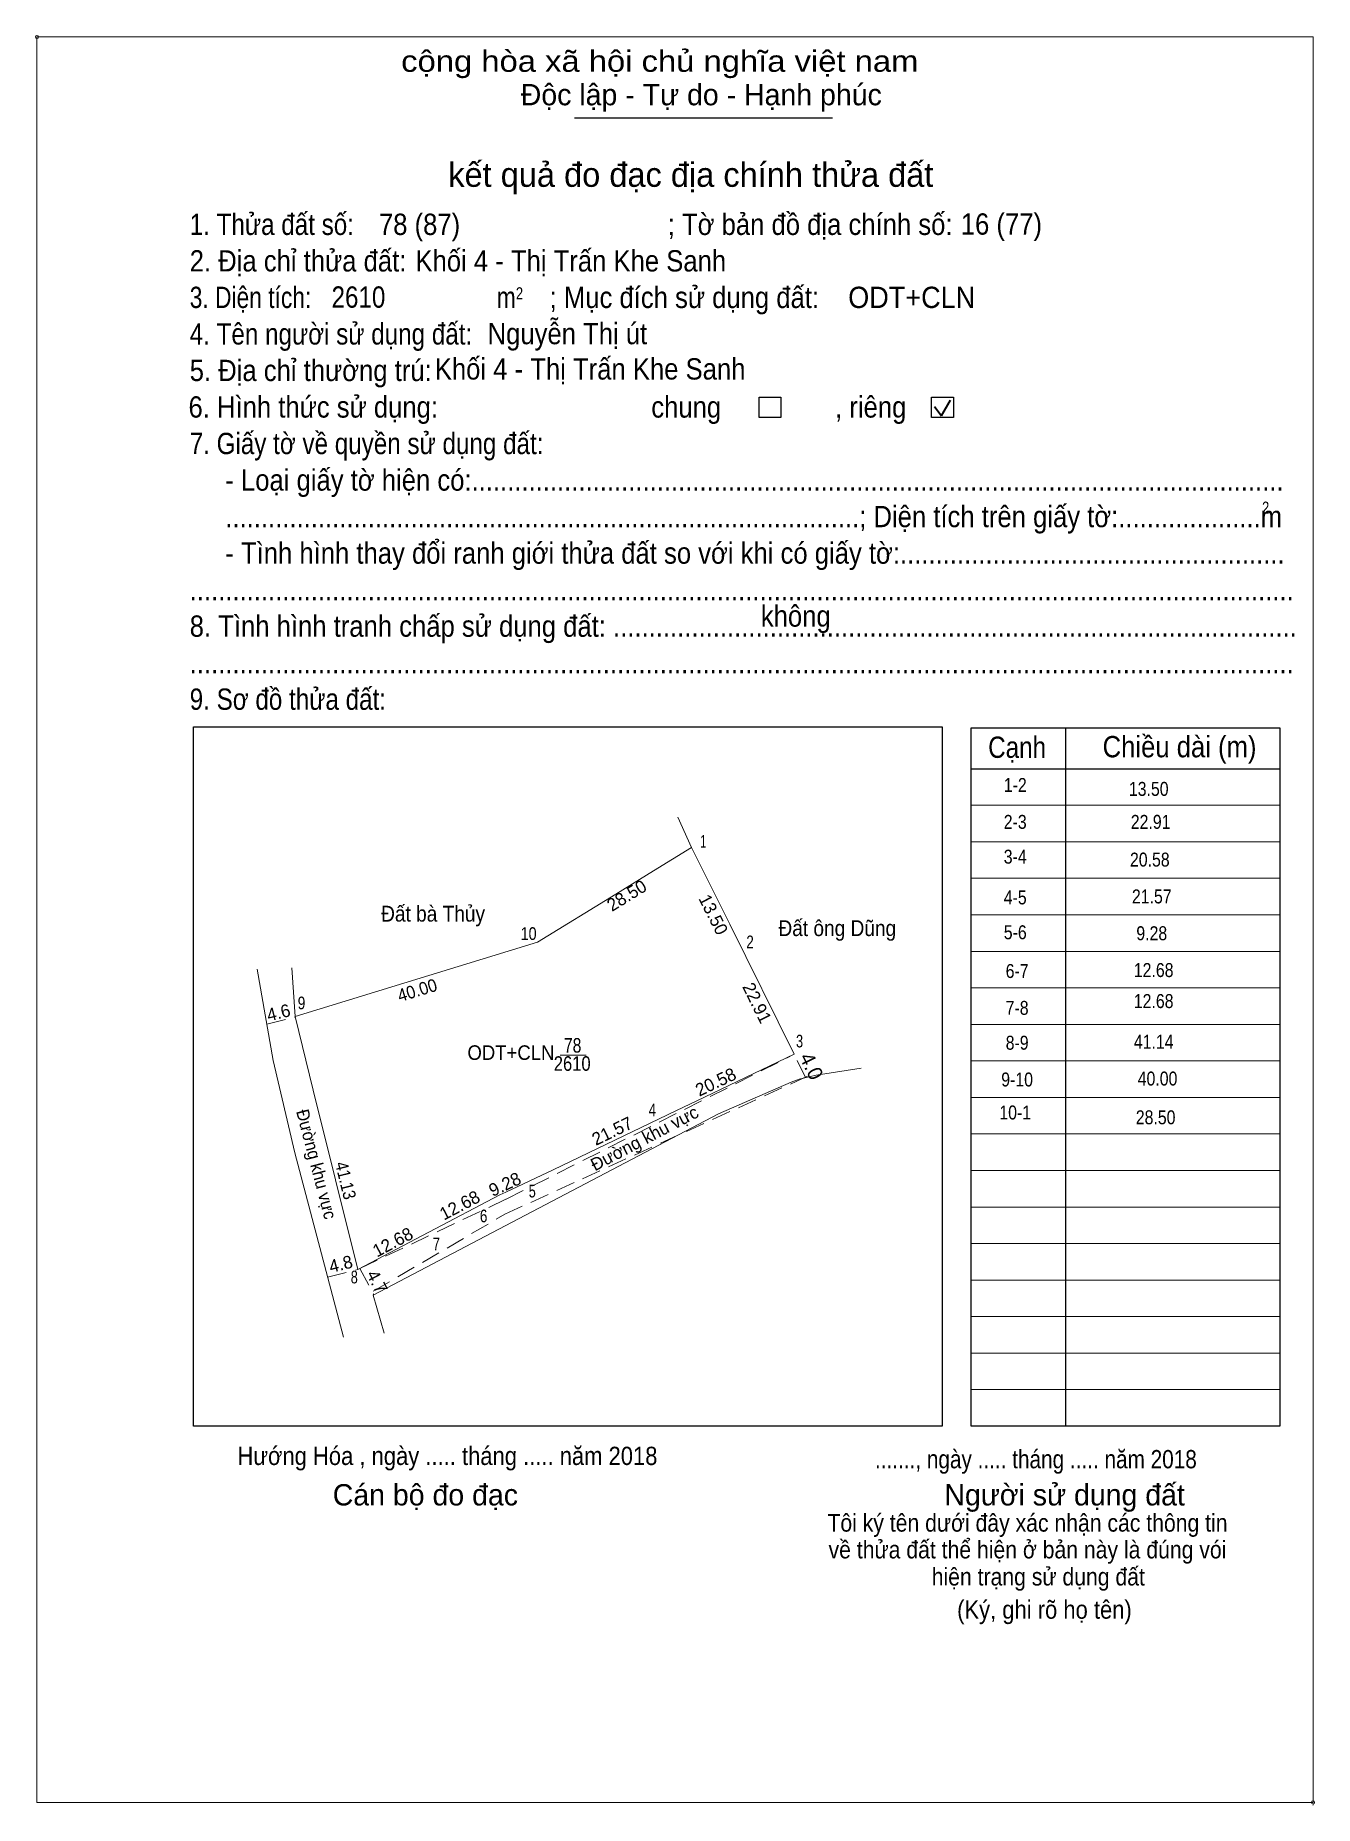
# Model space of a CAD drawing. Header units: metres. Extents: x 549703 to 552124, y 1838306 to 1838612.
# Drawn here: x 551312.5 to 551514.3, y 1838314.5 to 1838593.6 of the extents above; entities that cross this region are included whole.
import ezdxf
from ezdxf.enums import TextEntityAlignment as Align

# ---------------------------------------------------------------- set-up
doc = ezdxf.new("R2010")
doc.units = ezdxf.units.M
doc.header["$PDMODE"] = 32
doc.header["$PDSIZE"] = 0.5
doc.linetypes.add('MEDIUM_DASHED', pattern=[4.5, 3, -1.5])
doc.linetypes.add('SHORT_DASHED', pattern=[2.7, 1.5, -1.2])
for name, color, linetype, lineweight in [('1', 7, 'SHORT_DASHED', 13), ('63', 7, 'Continuous', 13), ('7', 7, 'Continuous', 13)]:
    doc.layers.add(name, color=color, linetype=linetype, lineweight=lineweight)
doc.layers.add('52', color=7, linetype='Continuous')
doc.layers.add('6', color=7, linetype='Continuous')

msp = doc.modelspace()

# ---------------------------------------------------------------- texts
at = {"layer": '1'}
for s, width, p in [('1', 0.65, (551417.845, 1838465.55)), ('10', 0.85, (551390.29, 1838451)), ('2', 0.8, (551425.22, 1838449.69)), ('9', 0.8, (551354.47, 1838440.06)), ('3', 0.75, (551433.03, 1838434.05)), ('4', 0.8, (551409.805, 1838423.19)), ('5', 0.75, (551390.865, 1838410.39)), ('6', 0.8, (551383.19, 1838406.47)), ('7', 0.75, (551375.74, 1838402.05)), ('8', 0.75, (551362.79, 1838396.84))]:
    msp.add_text(s, height=2, dxfattribs=dict(at, width=width)).set_placement(p, align=Align.CENTER)
at = {"layer": '1', "width": 0.9}
msp.add_text('Hướng Hóa , ngày ..... tháng ..... năm 2018', height=2.88, dxfattribs=at).set_placement((551344.36, 1838368.2))
at = {"layer": '52', "width": 0.85}
for s, p in [('1-2', (551467.05, 1838474.33)), ('13.50', (551488.105, 1838473.72)), ('2-3', (551467.045, 1838468.52)), ('22.91', (551488.405, 1838468.52)), ('3-4', (551467.045, 1838463.03)), ('20.58', (551488.275, 1838462.57)), ('4-5', (551467.045, 1838456.61)), ('21.57', (551488.585, 1838456.76)), ('5-6', (551467.05, 1838451.11)), ('9.28', (551488.585, 1838450.96)), ('6-7', (551467.345, 1838445)), ('12.68', (551488.885, 1838445.15)), ('7-8', (551467.345, 1838439.19)), ('12.68', (551488.885, 1838440.26)), ('8-9', (551467.35, 1838433.69)), ('41.14', (551488.885, 1838433.85)), ('9-10', (551467.345, 1838427.89)), ('40.00', (551489.495, 1838428.04)), ('10-1', (551467.045, 1838422.69)), ('28.50', (551489.195, 1838421.93))]:
    msp.add_text(s, height=2.2, dxfattribs=at).set_placement(p, align=Align.CENTER)
at = {"layer": '6'}
for s, width, p in [('ODT+CLN', 0.95, (551440.7, 1838550.65)), ('Nguyễn Thị út', 0.9, (551383.82, 1838544.94))]:
    msp.add_text(s, height=3.36, dxfattribs=dict(at, width=width)).set_placement(p)
at = {"layer": '63'}
for s, height, rotation, p in [('28.50', 2, 31.624, (551406.291, 1838457.158)), ('13.50', 2, 296.812, (551418.538, 1838454.556)), ('22.91', 2, 296.274, (551425.425, 1838440.643)), ('4.6', 2, 13.976, (551351.083, 1838438.574)), ('4.0', 2.3, 295.56, (551433.878, 1838430.601)), ('20.58', 2, 25.515, (551420.234, 1838427.703)), ('Đường khu vực', 2, 27.7, (551409.025, 1838418.836)), ('21.57', 2, 25.721, (551403.911, 1838419.965)), ('9.28', 2, 25.017, (551386.967, 1838411.563)), ('12.68', 2, 27.737, (551379.885, 1838408.28)), ('12.68', 2, 27.777, (551369.324, 1838402.462)), ('4.8', 2, 13.979, (551360.903, 1838398.927)), ('4.7', 2, 297.821, (551365.515, 1838396.622))]:
    msp.add_text(s, height=height, rotation=rotation, dxfattribs=at).set_placement(p, align=Align.CENTER)
for s, height, width, p in [('Đất bà Thủy', 2.5, 0.9, (551375.22, 1838453.89)), ('Đất ông Dũng', 2.5, 0.9, (551438.98, 1838451.61)), ('78', 2.3, 0.8, (551397.24, 1838433.23)), ('ODT+CLN', 2.3, 0.95, (551387.5, 1838432.08)), ('2610', 2.3, 0.85, (551397.165, 1838430.36))]:
    msp.add_text(s, height=height, dxfattribs=dict(at, width=width)).set_placement(p, align=Align.CENTER)
for s, rotation, width, p in [('40.00', 16.994, 0.95, (551373.018, 1838442.118)), ('Đường khu vực', 284.757, 0.95, (551355.861, 1838415.385)), ('41.13', 283.927, 0.9, (551360.466, 1838412.831))]:
    msp.add_text(s, height=2, rotation=rotation, dxfattribs=dict(at, width=width)).set_placement(p, align=Align.CENTER)
at = {"layer": '7'}
for s, height, width, p in [('cộng hòa xã hội chủ nghĩa việt nam', 3.36, 1.15, (551370.19, 1838587.9)), ('1. Thửa đất số:', 3.36, 0.85, (551336.83, 1838562.17)), ('78 (87)', 3.36, 0.9, (551366.68, 1838562.17)), ('; Tờ bản đồ địa chính số:', 3.36, 0.9, (551412.24, 1838562.17)), ('16 (77)', 3.36, 0.9, (551458.46, 1838562.22)), ('2. Địa chỉ thửa đất:', 3.36, 0.9, (551336.83, 1838556.41)), ('Khối 4 - Thị Trấn Khe Sanh', 3.36, 0.9, (551372.44, 1838556.41)), ('3. Diện tích:', 3.36, 0.8, (551336.83, 1838550.65)), ('2610', 3.36, 0.85, (551359.2, 1838550.7)), ('m', 3.36, 0.8, (551385.26, 1838550.65)), ('2', 1.92, 0.8, (551388.28, 1838552)), ('; Mục đích sử dụng đất:', 3.36, 0.9, (551393.61, 1838550.65)), ('4. Tên người sử dụng đất:', 3.36, 0.85, (551336.83, 1838544.89)), ('5. Địa chỉ thường trú:', 3.36, 0.9, (551336.83, 1838539.13)), ('Khối 4 - Thị Trấn Khe Sanh', 3.36, 0.9, (551375.49, 1838539.37)), ('6. Hình thức sử dụng:', 3.36, 0.9, (551336.64, 1838533.37)), ('chung                , riêng', 3.36, 0.9, (551409.64, 1838533.37)), ('7. Giấy tờ về quyền sử dụng đất:', 3.36, 0.85, (551336.83, 1838527.61)), ('     - Loại giấy tờ hiện có:..................................................................................................................', 3.36, 0.9, (551336.83, 1838521.85)), ('     .........................................................................................; Diện tích trên giấy tờ:....................m', 3.36, 0.9, (551336.83, 1838516.09)), ('2', 1.92, 0.8, (551505.98, 1838518.2)), ('     - Tình hình thay đổi ranh giới thửa đất so với khi có giấy tờ:......................................................', 3.36, 0.9, (551336.83, 1838510.33)), ('...........................................................................................................................................................', 3.36, 0.9, (551336.83, 1838504.57)), ('8. Tình hình tranh chấp sử dụng đất: ................................................................................................', 3.36, 0.9, (551336.83, 1838498.81)), ('không', 3.36, 0.9, (551426.92, 1838500.4)), ('...........................................................................................................................................................', 3.36, 0.9, (551336.83, 1838493.05)), ('9. Sơ đồ thửa đất:', 3.36, 0.85, (551336.83, 1838487.29)), ('Cạnh', 3.36, 0.85, (551462.78, 1838479.71)), ('Chiều dài (m)', 3.36, 0.9, (551480.83, 1838479.8)), ('......., ngày ..... tháng ..... năm 2018', 2.88, 0.85, (551444.92, 1838367.68)), ('(Ký, ghi rõ họ tên)', 2.88, 0.9, (551457.88, 1838343.96))]:
    msp.add_text(s, height=height, dxfattribs=dict(at, width=width)).set_placement(p)
for s, p in [('Độc lập - Tự do - Hạnh phúc', (551389.05, 1838582.62)), ('Cán bộ đo đạc', (551359.39, 1838361.82)), ('Người sử dụng đất', (551455.87, 1838361.82))]:
    msp.add_text(s, height=3.36, dxfattribs=at).set_placement(p)
for s, height, p in [('kết quả đo đạc địa chính thửa đất', 3.84, (551415.875, 1838569.76)), ('.', 0.96, (551514.027, 1838314.49))]:
    msp.add_text(s, height=height, dxfattribs=at).set_placement(p, align=Align.CENTER)
at = {"layer": '7', "width": 0.9}
for s, p in [('Tôi ký tên dưới đây xác nhận các thông tin', (551468.98, 1838357.69)), ('về thửa đất thể hiện ở bản này là đúng vói', (551468.98, 1838353.47)), ('hiện trạng sử dụng đất', (551470.685, 1838349.2))]:
    msp.add_text(s, height=2.776, dxfattribs=at).set_placement(p, align=Align.CENTER)

# ---------------------------------------------------------------- linework, layer by layer
at = {"layer": '1', "linetype": 'MEDIUM_DASHED'}
for points in [[(551363.67, 1838399.2), (551386.76, 1838410.13), (551432.19, 1838432.97)], [(551365.77, 1838395.59), (551386.53, 1838407.75), (551434.34, 1838429.54)]]:
    msp.add_lwpolyline(points, dxfattribs=at)
at = {"layer": '63', "linetype": 'MEDIUM_DASHED'}
for p, q in [((551349.01, 1838437.73), (551353.47, 1838438.84)), ((551433.95, 1838429.29), (551432.19, 1838432.97)), ((551358.59, 1838397.84), (551363.33, 1838399.02)), ((551363.67, 1838399.2), (551365.85, 1838395.05))]:
    msp.add_line(p, q, dxfattribs=at)
at = {"layer": '63'}
msp.add_line((551395.27, 1838432.82), (551399.37, 1838432.82), dxfattribs=at)
at = {"layer": '7', "lineweight": 25}
for p, q in [((551397.52, 1838580.62), (551438.23, 1838580.62)), ((551474.99, 1838484.43), (551474.99, 1838374.32)), ((551460.11, 1838478), (551508.79, 1838478))]:
    msp.add_line(p, q, dxfattribs=at)
at = {"layer": '7', "lineweight": 35}
for p, q in [((551454.29, 1838535.12), (551455.44, 1838533.63)), ((551455.44, 1838533.63), (551456.83, 1838536.12))]:
    msp.add_line(p, q, dxfattribs=at)
at = {"layer": '7'}
for p, q in [((551460.11, 1838472.24), (551508.79, 1838472.24)), ((551413.84, 1838470.37), (551415.96, 1838465.56)), ((551460.11, 1838466.48), (551508.79, 1838466.48)), ((551460.11, 1838460.72), (551508.79, 1838460.72)), ((551460.11, 1838454.96), (551508.79, 1838454.96)), ((551391.69, 1838450.63), (551353.44, 1838438.94)), ((551460.11, 1838449.2), (551508.79, 1838449.2)), ((551353.44, 1838438.94), (551352.95, 1838446.6)), ((551460.11, 1838443.44), (551508.79, 1838443.44)), ((551460.11, 1838437.68), (551508.79, 1838437.68)), ((551432.19, 1838432.97), (551423.16, 1838428.66)), ((551460.11, 1838431.92), (551508.79, 1838431.92)), ((551423.16, 1838428.66), (551416.84, 1838425.65)), ((551460.11, 1838426.16), (551508.79, 1838426.16)), ((551460.11, 1838420.4), (551508.79, 1838420.4)), ((551460.11, 1838414.64), (551508.79, 1838414.64)), ((551460.11, 1838408.88), (551508.79, 1838408.88)), ((551460.11, 1838403.12), (551508.79, 1838403.12)), ((551460.11, 1838397.36), (551508.79, 1838397.36)), ((551365.76, 1838395), (551367.49, 1838388.97)), ((551460.11, 1838391.6), (551508.79, 1838391.6)), ((551460.11, 1838385.84), (551508.79, 1838385.84)), ((551460.11, 1838380.08), (551508.79, 1838380.08))]:
    msp.add_line(p, q, dxfattribs=at)
msp.add_lwpolyline([(551312.74, 1838593.39), (551514.03, 1838593.39), (551514.03, 1838314.99), (551312.74, 1838314.99)], close=True, dxfattribs=at)
at = {"layer": '7', "lineweight": 25}
for points in [[(551426.65, 1838536.61), (551430.1, 1838536.61), (551430.1, 1838533.38), (551426.65, 1838533.38)], [(551453.84, 1838536.61), (551457.3, 1838536.61), (551457.3, 1838533.38), (551453.84, 1838533.38)], [(551337.43, 1838484.62), (551455.51, 1838484.62), (551455.51, 1838374.32), (551337.43, 1838374.32)], [(551460.11, 1838484.43), (551508.79, 1838484.43), (551508.79, 1838374.32), (551460.11, 1838374.32)]]:
    msp.add_lwpolyline(points, close=True, dxfattribs=at)
at = {"layer": '7'}
for points in [[(551415.96, 1838465.56), (551410, 1838461.89), (551404.04, 1838458.22), (551391.69, 1838450.63)], [(551432.19, 1838432.97), (551422.05, 1838453.51), (551415.96, 1838465.56)], [(551347.49, 1838446.39), (551350.01, 1838431.99), (551353.43, 1838417.45), (551361.09, 1838388.37)], [(551363.33, 1838399.02), (551356.32, 1838427.29), (551353.44, 1838438.94)], [(551442.77, 1838430.78), (551435.67, 1838429.69), (551432.97, 1838429.06), (551431.71, 1838428.55)], [(551365.76, 1838395), (551383.47, 1838404.29), (551420.25, 1838423.6), (551431.71, 1838428.55)], [(551416.84, 1838425.65), (551413.61, 1838424.11), (551394.18, 1838414.75), (551386.67, 1838411.25)], [(551386.67, 1838411.25), (551385.77, 1838410.83), (551363.33, 1838399.02)]]:
    msp.add_lwpolyline(points, dxfattribs=at)
for p in [(551312.74, 1838593.39), (551514.02, 1838314.99)]:
    msp.add_point(p, dxfattribs=at)

msp.set_redraw_order([(e.dxf.handle, doc.entitydb.next_handle()) for e in msp.query("TEXT MTEXT ATTDEF DIMENSION ARC_DIMENSION")])  # texts and dimensions are drawn at this point

doc.saveas('drawing.dxf')
